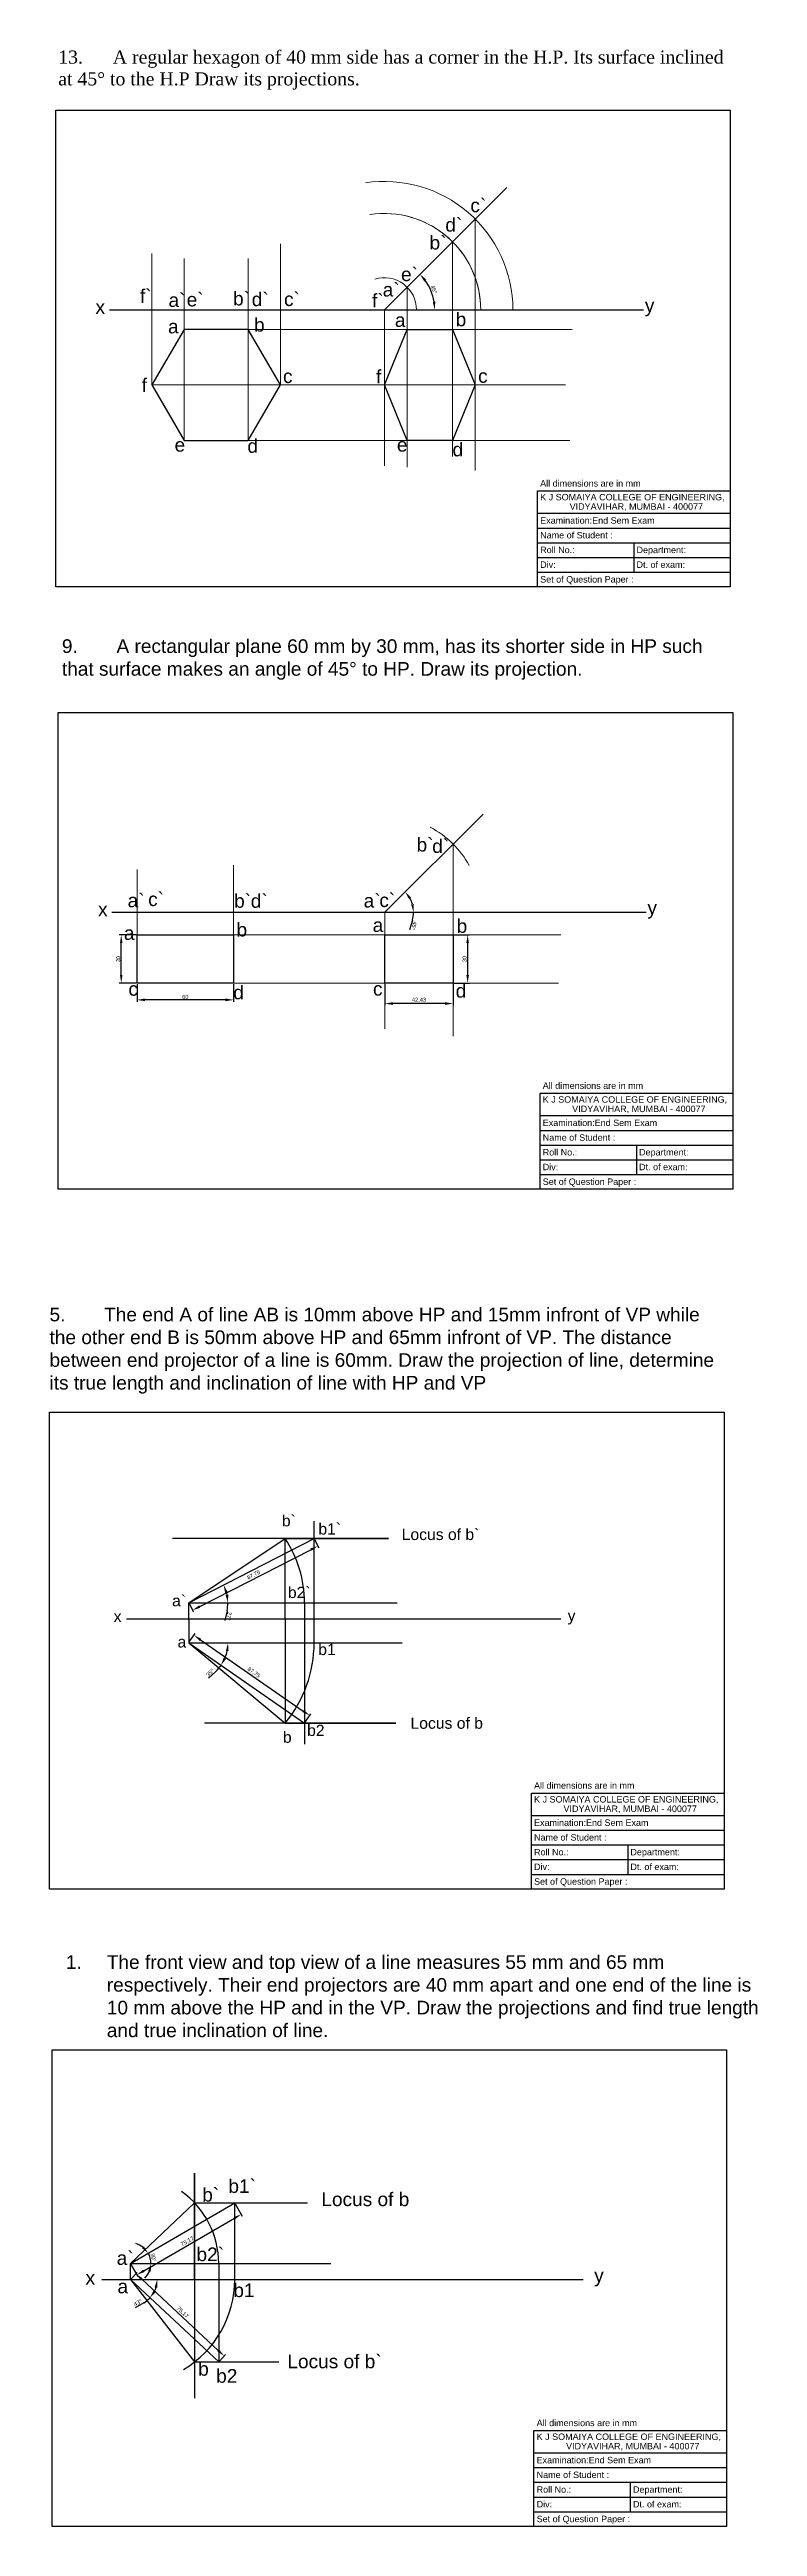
# Model space of a CAD drawing. Header units: millimetres. Extents: x 2669 to 4639, y 1870 to 5119.
# Drawn here: x 2669 to 3109, y 1870 to 3413 of the extents above; entities that cross this region are included whole.
import ezdxf

# ---------------------------------------------------------------- set-up
doc = ezdxf.new("R2010")
doc.units = ezdxf.units.MM
doc.styles.get("Standard").update_dxf_attribs({"font": 'arial.ttf'})
doc.dimstyles.new('ISO-25', dxfattribs={"dimtxt": 2.5, "dimasz": 5, "dimexe": 1.25, "dimexo": 0.625, "dimtad": 1, "dimtxsty": 'Standard', "dimcen": 2.5, "dimadec": 0, "dimazin": 0, "dimtfac": 1, "dimtmove": 0, "dimatfit": 3, "dimfxl": 1, "dimarcsym": 0})

msp = doc.modelspace()

# ---------------------------------------------------------------- texts
at = {"lineweight": 9}
for s, p in [('c`', (2930.62, 3311.943)), ('d`', (2914.997, 3299.835)), ('b`', (2905.176, 3288.698)), ('e`', (2887.404, 3268.995)), ('f`', (2724.826, 3255.384)), ('a`', (2742.643, 3252.89)), ('e`', (2753.952, 3253.235)), ('b`', (2782.83, 3253.845)), ('d`', (2794.475, 3253.404)), ('c`', (2814.581, 3253.473)), ('f`', (2869.303, 3252.581)), ('a`', (2875.989, 3259.429)), ('y', (3039.26, 3249.675)), ('x', (2697.174, 3248.602)), ('a', (2883.592, 3240.454)), ('b', (2921.438, 3240.896)), ('f', (2871.786, 3205.218)), ('c', (2935.419, 3205.64)), ('e', (2884.847, 3162.786)), ('d', (2919.494, 3159.832)), ('b`', (2897.098, 2913.641)), ('d`', (2906.849, 2912.739)), ('a`', (2717.17, 2878.893)), ('c`', (2729.97, 2879.664)), ('b`', (2783.513, 2878.592)), ('d`', (2793.862, 2878.589)), ('a`', (2864.139, 2878.752)), ('c`', (2873.952, 2879.034)), ('x', (2698.762, 2873.351)), ('a', (2869.747, 2863.544)), ('b', (2922.036, 2862.98)), ('y', (3040.848, 2874.424)), ('c', (2717.691, 2823.8)), ('d', (2782.955, 2821.605)), ('c', (2869.969, 2823.869)), ('d', (2921.464, 2822.621))]:
    msp.add_text(s, height=8.5, dxfattribs=at).set_placement(p)
at = {"lineweight": 30}
for s, p in [('a', (2742.314, 3236.446)), ('b', (2795.895, 3237.519)), ('c', (2813.933, 3205.503)), ('f', (2725.985, 3199.919)), ('e', (2746.416, 3162.75)), ('d', (2791.785, 3162.036)), ('a', (2714.867, 2858.607)), ('b', (2784.987, 2860.687))]:
    msp.add_text(s, height=8.5, dxfattribs=at).set_placement(p)
for s, height, p in [('All dimensions are in mm', 4.00791, (2974.073, 3141.025)), ('K J SOMAIYA COLLEGE OF ENGINEERING, ', 4.00791, (2974.073, 3132.418)), ('Examination:End Sem Exam ', 4.00791, (2974.073, 3117.869)), ('VIDYAVIHAR, MUMBAI - 400077', 4.00791, (2992.409, 3126.566)), ('Name of Student : ', 4.00791, (2974.073, 3108.702)), ('Roll No.: ', 4.0079, (2974.073, 3099.536)), ('Department: ', 4.00791, (3034.073, 3099.536)), ('Div: ', 4.0079, (2974.073, 3090.369)), ('Dt. of exam:', 4.00791, (3034.073, 3090.369)), ('Set of Question Paper : ', 4.00791, (2974.073, 3081.202)), ('All dimensions are in mm', 4.00791, (2975.661, 2765.774)), ('K J SOMAIYA COLLEGE OF ENGINEERING, ', 4.00791, (2975.661, 2757.166)), ('Examination:End Sem Exam ', 4.00791, (2975.661, 2742.617)), ('VIDYAVIHAR, MUMBAI - 400077', 4.00791, (2993.997, 2751.314)), ('Name of Student : ', 4.00791, (2975.661, 2733.451)), ('Roll No.: ', 4.0079, (2975.661, 2724.284)), ('Div: ', 4.0079, (2975.661, 2715.117)), ('Department: ', 4.00791, (3035.661, 2724.284)), ('Dt. of exam:', 4.00791, (3035.661, 2715.117)), ('Set of Question Paper : ', 4.00791, (2975.661, 2705.951)), ('b`', 7, (2813.247, 2493.224)), ('b1`', 7, (2835.977, 2488.158)), ('Locus of b`', 7, (2887.839, 2484.719)), ('b2`', 7, (2816.985, 2448.573)), ('x', 7, (2708.487, 2433.659)), ('a`', 7, (2744.867, 2443.439)), ('y', 7, (2991.175, 2434.191)), ('a', 7, (2748.27, 2417.774)), ('b1', 7, (2835.887, 2413.051)), ('b', 7, (2813.866, 2358.403)), ('b2', 7, (2828.938, 2362.652)), ('Locus of b', 7, (2893.323, 2367.142)), ('All dimensions are in mm', 4.00791, (2970.252, 2329.791)), ('K J SOMAIYA COLLEGE OF ENGINEERING, ', 4.00791, (2970.252, 2321.183)), ('VIDYAVIHAR, MUMBAI - 400077', 4.00791, (2988.588, 2315.331)), ('Examination:End Sem Exam ', 4.00791, (2970.252, 2306.634)), ('Name of Student : ', 4.00791, (2970.252, 2297.467)), ('Roll No.: ', 4.0079, (2970.252, 2288.301)), ('Department: ', 4.00791, (3030.252, 2288.301)), ('Set of Question Paper : ', 4.00791, (2970.252, 2269.967)), ('Div: ', 4.0079, (2970.252, 2279.134)), ('Dt. of exam:', 4.00791, (3030.252, 2279.134)), ('b1`', 8.5, (2779.934, 2078.008)), ('b`', 8.5, (2763.637, 2072.588)), ('Locus of b', 8.5, (2837.815, 2069.753)), ('a`', 8.5, (2710.345, 2033.153)), ('b2`', 8.5, (2760.06, 2035.465)), ('x', 8.5, (2690.994, 2020.893)), ('a', 8.5, (2710.859, 2015.463)), ('b1', 8.5, (2783.002, 2013.073)), ('y', 8.5, (3007.706, 2022.358)), ('Locus of b`', 8.5, (2816.652, 1968.739)), ('b', 8.5, (2761.12, 1964.11)), ('b2', 8.5, (2772.324, 1959.72)), ('All dimensions are in mm', 4.00791, (2971.859, 1932.695)), ('K J SOMAIYA COLLEGE OF ENGINEERING, ', 4.00791, (2971.859, 1924.087)), ('Examination:End Sem Exam ', 4.00791, (2971.859, 1909.539)), ('VIDYAVIHAR, MUMBAI - 400077', 4.00791, (2990.195, 1918.235)), ('Name of Student : ', 4.00791, (2971.859, 1900.372)), ('Roll No.: ', 4.0079, (2971.859, 1891.205)), ('Div: ', 4.0079, (2971.859, 1882.039)), ('Department: ', 4.00791, (3031.859, 1891.205)), ('Dt. of exam:', 4.00791, (3031.859, 1882.039)), ('Set of Question Paper : ', 4.00791, (2971.859, 1872.872))]:
    msp.add_text(s, height=height).set_placement(p)
at = {"lineweight": 9, "char_height": 8.5, "attachment_point": 1}
for s, width, insert in [('{\\fTimes New Roman|b0|i0|c0|p18;\\H0.95833x;13.^IA regular hexagon of 40 mm side has a corner in the H.P. Its surface inclined at 45° to the H.P Draw its projections. }', 418.66201, (2673.969, 3412.651)), ('9.^IA rectangular plane 60 mm by 30 mm, has its shorter side in HP such that surface makes an angle of 45° to HP. Draw its projection.', 416.54886, (2676.248, 3045.849))]:
    msp.add_mtext_dynamic_manual_height_columns(s, width=width, gutter_width=42.5, heights=[0], dxfattribs=dict(at, insert=insert))
at = {"char_height": 8.5, "attachment_point": 1}
for s, width, insert in [('5.^IThe end A of line AB is 10mm above HP and 15mm infront of VP while the other end B is 50mm above HP and 65mm infront of VP. The distance between end projector of a line is 60mm. Draw the projection of line, determine its true length and inclination of line with HP and VP', 420.68885, (2668.543, 2629.461)), ('\\pxi-3,l4,t4;1.^IThe front view and top view of a line measures 55 mm and 65 mm respectively. Their end projectors are 40 mm apart and one end of the line is 10 mm above the HP and in the VP. Draw the projections and find true length and true inclination of line.', 444.12082, (2670.226, 2226.026))]:
    msp.add_mtext_dynamic_manual_height_columns(s, width=width, gutter_width=42.5, heights=[0], dxfattribs=dict(at, insert=insert))

# ---------------------------------------------------------------- blocks, each defined once
blk = doc.blocks.new('*D1')
at = {"color": 0, "lineweight": -2, "transparency": 16777216}
for p, q in [((2784.2, 2071.2), (2788.6, 2063.6)), ((2727.3, 2029.5), (2783.7, 2062.2)), ((2719.2, 2033.4), (2723.6, 2025.9))]:
    blk.add_line(p, q, dxfattribs=at)
at = {"color": 0, "lineweight": 35, "transparency": 16777216}
for points in [[(2783.2, 2062.9), (2784.1, 2061.5), (2788, 2064.7)], [(2726.9, 2030.2), (2727.7, 2028.7), (2723, 2027)]]:
    blk.add_solid(points, dxfattribs=at)
at = {"layer": 'Defpoints', "color": 0, "lineweight": 35, "transparency": 16777216}
for p in [(2783.9, 2071.7), (2788, 2064.7), (2718.9, 2034)]:
    blk.add_point(p, dxfattribs=at)
at = {"color": 0, "transparency": 16777216, "insert": (2754.4, 2047.7), "char_height": 2.5, "attachment_point": 5, "rotation": 30.1462}
blk.add_mtext('75,17', dxfattribs=at)
blk = doc.blocks.new('*D2')
at = {"color": 0, "lineweight": -2, "transparency": 16777216}
for p, q in [((2719.3, 2024.4), (2723.2, 2028.5)), ((2726, 2024.2), (2773.6, 1979.8)), ((2774.3, 1973.2), (2778.2, 1977.3))]:
    blk.add_line(p, q, dxfattribs=at)
at = {"color": 0, "lineweight": 35, "transparency": 16777216}
for points in [[(2726.5, 2024.8), (2725.4, 2023.6), (2722.3, 2027.6)], [(2774.2, 1980.4), (2773.1, 1979.2), (2777.3, 1976.4)]]:
    blk.add_solid(points, dxfattribs=at)
at = {"layer": 'Defpoints', "color": 0, "lineweight": 35, "transparency": 16777216}
for p in [(2718.9, 2024), (2777.3, 1976.4), (2773.9, 1972.7)]:
    blk.add_point(p, dxfattribs=at)
at = {"color": 0, "transparency": 16777216, "insert": (2751.3, 2003.5), "char_height": 2.5, "attachment_point": 5, "rotation": 317.0299}
blk.add_mtext('75,17', dxfattribs=at)
blk = doc.blocks.new('*D3')
at = {"color": 0, "lineweight": -2, "transparency": 16777216}
for start, end in [(52.5935, 75.0408), (360, 30.1462), (315.1054, 337.5527)]:
    blk.add_arc((2718.9, 2034), 12.8, start, end, dxfattribs=at)
at = {"color": 0, "lineweight": 35, "transparency": 16777216}
for points in [[(2727.3, 2044.7), (2726.1, 2043.6), (2730, 2040.4)], [(2730, 2029.2), (2731.6, 2028.9), (2731.8, 2034)]]:
    blk.add_solid(points, dxfattribs=at)
at = {"layer": 'Defpoints', "color": 0, "lineweight": 35, "transparency": 16777216}
for p in [(2783.9, 2071.7), (2718.9, 2034), (2718.9, 2034), (2731.6, 2036.2), (2843.8, 2034)]:
    blk.add_point(p, dxfattribs=at)
at = {"color": 0, "transparency": 16777216, "insert": (2733.2, 2037.8), "char_height": 2.5, "attachment_point": 5, "rotation": 285.0731}
blk.add_mtext('30°', dxfattribs=at)
blk = doc.blocks.new('*D4')
at = {"color": 0, "lineweight": -2, "transparency": 16777216}
blk.add_line((2727.2, 2009.5), (2721.8, 2006.4), dxfattribs=at)
for start, end in [(299.7945, 317.0299), (334.2652, 342.7647)]:
    blk.add_arc((2718.9, 2024), 16.7, start, end, dxfattribs=at)
at = {"color": 0, "lineweight": 35, "transparency": 16777216}
for points in [[(2734, 2019.1), (2735.7, 2018.9), (2735.6, 2024)], [(2734.6, 2016.2), (2733.3, 2017.2), (2731.1, 2012.6)]]:
    blk.add_solid(points, dxfattribs=at)
at = {"layer": 'Defpoints', "color": 0, "lineweight": 35, "transparency": 16777216}
for p in [(2701.2, 2024), (2718.9, 2024), (2758.9, 2024), (2735.1, 2019.8), (2773.9, 1972.7)]:
    blk.add_point(p, dxfattribs=at)
at = {"color": 0, "transparency": 16777216, "insert": (2723.6, 2009.6), "char_height": 2.5, "attachment_point": 5, "rotation": 29.7945}
blk.add_mtext('43°', dxfattribs=at)
blk = doc.blocks.new('*D13')
at = {"color": 0, "lineweight": -2, "transparency": 16777216}
for p, q in [((2833.6, 2485.1), (2836.3, 2479.9)), ((2762.1, 2443.3), (2831.3, 2478.7)), ((2755.5, 2445.1), (2758.2, 2439.9))]:
    blk.add_line(p, q, dxfattribs=at)
at = {"color": 0, "lineweight": 35, "transparency": 16777216}
for points in [[(2830.9, 2479.4), (2831.6, 2478), (2835.7, 2481)], [(2761.7, 2444), (2762.4, 2442.5), (2757.6, 2441)]]:
    blk.add_solid(points, dxfattribs=at)
at = {"layer": 'Defpoints', "color": 0, "lineweight": 35, "transparency": 16777216}
for p in [(2833.3, 2485.6), (2835.7, 2481), (2755.2, 2445.6)]:
    blk.add_point(p, dxfattribs=at)
at = {"color": 0, "transparency": 16777216, "insert": (2795.7, 2462.9), "char_height": 2.5, "attachment_point": 5, "rotation": 27.1191}
blk.add_mtext('87,75', dxfattribs=at)
blk = doc.blocks.new('*D14')
at = {"color": 0, "lineweight": -2, "transparency": 16777216}
for p, q in [((2755.6, 2421.2), (2759.2, 2426.4)), ((2762.6, 2422.5), (2826.5, 2378.2)), ((2827.7, 2371.2), (2831.3, 2376.4))]:
    blk.add_line(p, q, dxfattribs=at)
at = {"color": 0, "lineweight": 35, "transparency": 16777216}
for points in [[(2763.1, 2423.2), (2762.1, 2421.8), (2758.5, 2425.4)], [(2827, 2378.9), (2826, 2377.5), (2830.6, 2375.4)]]:
    blk.add_solid(points, dxfattribs=at)
at = {"layer": 'Defpoints', "color": 0, "lineweight": 35, "transparency": 16777216}
for p in [(2755.2, 2420.6), (2827.3, 2370.6), (2830.6, 2375.4)]:
    blk.add_point(p, dxfattribs=at)
at = {"color": 0, "transparency": 16777216, "insert": (2795.7, 2402.1), "char_height": 2.5, "attachment_point": 5, "rotation": 325.2635}
blk.add_mtext('87,75', dxfattribs=at)
blk = doc.blocks.new('*D15')
at = {"color": 0, "lineweight": -2, "transparency": 16777216}
blk.add_line((2779.1, 2440.7), (2777.8, 2434.6), dxfattribs=at)
for start, end in [(11.7791, 15.34), (348.2209, 360)]:
    blk.add_arc((2755.2, 2445.6), 24.4, start, end, dxfattribs=at)
at = {"color": 0, "lineweight": 35, "transparency": 16777216}
for points in [[(2777.9, 2451.8), (2779.5, 2452.4), (2776.9, 2456.8)], [(2779.9, 2450.7), (2778.2, 2450.5), (2779.6, 2445.6)]]:
    blk.add_solid(points, dxfattribs=at)
at = {"layer": 'Defpoints', "color": 0, "lineweight": 35, "transparency": 16777216}
for p in [(2833.3, 2485.6), (2755.2, 2445.6), (2755.2, 2445.6), (2778.4, 2453.2), (2885.1, 2445.6)]:
    blk.add_point(p, dxfattribs=at)
at = {"color": 0, "transparency": 16777216, "insert": (2780.3, 2437.3), "char_height": 2.5, "attachment_point": 5, "rotation": 258.2209}
blk.add_mtext('27°', dxfattribs=at)
blk = doc.blocks.new('*D16')
at = {"color": 0, "lineweight": -2, "transparency": 16777216}
blk.add_line((2772.1, 2402.9), (2767.6, 2398.6), dxfattribs=at)
for start, end in [(336.9744, 348.2891), (313.5526, 325.2635)]:
    blk.add_arc((2755.2, 2420.6), 24.5, start, end, dxfattribs=at)
at = {"color": 0, "lineweight": 35, "transparency": 16777216}
for points in [[(2778.5, 2410.7), (2777, 2411.5), (2775.3, 2406.7)], [(2778.4, 2415.8), (2780, 2415.6), (2779.7, 2420.6)]]:
    blk.add_solid(points, dxfattribs=at)
at = {"layer": 'Defpoints', "color": 0, "lineweight": 35, "transparency": 16777216}
for p in [(2755.2, 2420.6), (2755.2, 2420.6), (2779.2, 2415.7), (2888.1, 2420.6), (2827.3, 2370.6)]:
    blk.add_point(p, dxfattribs=at)
at = {"color": 0, "transparency": 16777216, "insert": (2768.6, 2402.1), "char_height": 2.5, "attachment_point": 5, "rotation": 43.5526}
blk.add_mtext('35°', dxfattribs=at)
blk = doc.blocks.new('*D23')
at = {"color": 0, "lineweight": -2, "transparency": 16777216}
for p, q in [((2877.4, 2831.1), (2877.4, 2817.7)), ((2919.8, 2831.1), (2919.8, 2817.7)), ((2914.8, 2818.9), (2882.4, 2818.9))]:
    blk.add_line(p, q, dxfattribs=at)
at = {"color": 0, "lineweight": 35, "transparency": 16777216}
for points in [[(2882.4, 2819.8), (2882.4, 2818.1), (2877.4, 2818.9)], [(2914.8, 2819.8), (2914.8, 2818.1), (2919.8, 2818.9)]]:
    blk.add_solid(points, dxfattribs=at)
at = {"layer": 'Defpoints', "color": 0, "lineweight": 35, "transparency": 16777216}
for p in [(2877.4, 2831.7), (2919.8, 2831.7), (2877.4, 2818.9)]:
    blk.add_point(p, dxfattribs=at)
at = {"color": 0, "lineweight": 9, "transparency": 16777216, "insert": (2898.6, 2821.1), "char_height": 2.5, "attachment_point": 5}
blk.add_mtext('42,43', dxfattribs=at)
blk = doc.blocks.new('*D24')
at = {"color": 0, "lineweight": -2, "transparency": 16777216}
for p, q in [((2920.5, 2861.7), (2930.1, 2861.7)), ((2928.9, 2856.7), (2928.9, 2836.7)), ((2920.5, 2831.7), (2930.1, 2831.7))]:
    blk.add_line(p, q, dxfattribs=at)
at = {"color": 0, "lineweight": 35, "transparency": 16777216}
for points in [[(2928.1, 2856.7), (2929.7, 2856.7), (2928.9, 2861.7)], [(2928.1, 2836.7), (2929.7, 2836.7), (2928.9, 2831.7)]]:
    blk.add_solid(points, dxfattribs=at)
at = {"layer": 'Defpoints', "color": 0, "lineweight": 35, "transparency": 16777216}
for p in [(2919.8, 2861.7), (2919.8, 2831.7), (2928.9, 2831.7)]:
    blk.add_point(p, dxfattribs=at)
at = {"color": 0, "lineweight": 9, "transparency": 16777216, "insert": (2927, 2846.7), "char_height": 2.5, "attachment_point": 5, "rotation": 90}
blk.add_mtext('30', dxfattribs=at)
blk = doc.blocks.new('*D25')
at = {"color": 0, "lineweight": -2, "transparency": 16777216}
for p, q in [((2723.1, 2831.1), (2723.1, 2820)), ((2783.1, 2831.1), (2783.1, 2820)), ((2778.1, 2821.2), (2728.1, 2821.2))]:
    blk.add_line(p, q, dxfattribs=at)
at = {"color": 0, "lineweight": 35, "transparency": 16777216}
for points in [[(2728.1, 2822.1), (2728.1, 2820.4), (2723.1, 2821.2)], [(2778.1, 2822.1), (2778.1, 2820.4), (2783.1, 2821.2)]]:
    blk.add_solid(points, dxfattribs=at)
at = {"layer": 'Defpoints', "color": 0, "lineweight": 35, "transparency": 16777216}
for p in [(2723.1, 2831.7), (2783.1, 2831.7), (2723.1, 2821.2)]:
    blk.add_point(p, dxfattribs=at)
at = {"color": 0, "lineweight": 9, "transparency": 16777216, "insert": (2753.1, 2823.1), "char_height": 2.5, "attachment_point": 5}
blk.add_mtext('60', dxfattribs=at)
blk = doc.blocks.new('*D26')
at = {"color": 0, "lineweight": -2, "transparency": 16777216}
for p, q in [((2722.5, 2861.7), (2711.9, 2861.7)), ((2713.2, 2836.7), (2713.2, 2856.7)), ((2722.5, 2831.7), (2711.9, 2831.7))]:
    blk.add_line(p, q, dxfattribs=at)
at = {"color": 0, "lineweight": 35, "transparency": 16777216}
for points in [[(2712.4, 2856.7), (2714, 2856.7), (2713.2, 2861.7)], [(2712.4, 2836.7), (2714, 2836.7), (2713.2, 2831.7)]]:
    blk.add_solid(points, dxfattribs=at)
at = {"layer": 'Defpoints', "color": 0, "lineweight": 35, "transparency": 16777216}
for p in [(2713.2, 2861.7), (2723.1, 2861.7), (2723.1, 2831.7)]:
    blk.add_point(p, dxfattribs=at)
at = {"color": 0, "lineweight": 9, "transparency": 16777216, "insert": (2711.3, 2846.7), "char_height": 2.5, "attachment_point": 5, "rotation": 90}
blk.add_mtext('30', dxfattribs=at)
blk = doc.blocks.new('*D27')
at = {"color": 0, "lineweight": -2, "transparency": 16777216}
blk.add_line((2894.5, 2870.9), (2892.8, 2864.9), dxfattribs=at)
for start, end in [(16.1354, 28.8646), (343.8646, 0)]:
    blk.add_arc((2877.4, 2875.9), 17.8, start, end, dxfattribs=at)
at = {"color": 0, "lineweight": 35, "transparency": 16777216}
for points in [[(2892.4, 2884), (2893.7, 2885), (2890, 2888.5)], [(2895.4, 2880.9), (2893.7, 2880.7), (2895.2, 2875.9)]]:
    blk.add_solid(points, dxfattribs=at)
at = {"layer": 'Defpoints', "color": 0, "lineweight": 35, "transparency": 16777216}
for p in [(2938.5, 2936.9), (2707.4, 2875.9), (2877.4, 2875.9), (2892.8, 2884.8), (3040, 2875.9)]:
    blk.add_point(p, dxfattribs=at)
at = {"color": 0, "lineweight": 9, "transparency": 16777216, "insert": (2895.5, 2867.4), "char_height": 2.5, "attachment_point": 5, "rotation": 253.8646}
blk.add_mtext('45°', dxfattribs=at)
blk = doc.blocks.new('*D40')
at = {"color": 0, "lineweight": -2, "transparency": 16777216}
blk.add_arc((2877.1, 3251.1), 31.3, 9.1571, 35.8429, dxfattribs=at)
at = {"color": 0, "lineweight": 35, "transparency": 16777216}
for points in [[(2901.8, 3268.9), (2903.1, 3270), (2899.2, 3273.3)], [(2908.8, 3256.2), (2907.2, 3256), (2908.4, 3251.1)]]:
    blk.add_solid(points, dxfattribs=at)
at = {"layer": 'Defpoints', "color": 0, "lineweight": 35, "transparency": 16777216}
for p in [(2953.2, 3327.2), (2907.3, 3259.2), (2705.8, 3251.1), (2877.1, 3251.1), (3038.4, 3251.1)]:
    blk.add_point(p, dxfattribs=at)
at = {"color": 0, "lineweight": 9, "transparency": 16777216, "insert": (2907.8, 3263.8), "char_height": 2.5, "attachment_point": 5, "rotation": 292.5}
blk.add_mtext('45°', dxfattribs=at)

# ---------------------------------------------------------------- dimensions: what is measured, and where the dimension line sits
at = {"lineweight": 9}
for base, line1, line2, picture, middle in [((2907.319, 3259.215), ((2705.828, 3251.11), (3038.414, 3251.11)), ((2877.068, 3251.11), (2953.208, 3327.249)), '*D40', (2907.754, 3263.82)), ((2892.843, 2884.765), ((2707.416, 2875.858), (3040.002, 2875.858)), ((2877.416, 2875.858), (2938.488, 2936.93)), '*D27', (2895.48, 2867.376))]:
    dim = msp.add_angular_dim_2l(base=base, line1=line1, line2=line2, dimstyle='ISO-25', dxfattribs=at)
    dim.commit()
    dim.dimension.update_dxf_attribs({"geometry": picture, "text_midpoint": middle})
for base, p1, p2, picture, middle in [((2713.19, 2861.719), (2723.089, 2831.719), (2723.089, 2861.719), '*D26', (2711.288, 2846.719)), ((2928.888, 2831.719), (2919.843, 2861.719), (2919.843, 2831.719), '*D24', (2926.985, 2846.719))]:
    dim = msp.add_linear_dim(base=base, p1=p1, p2=p2, angle=90, dimstyle='ISO-25', dxfattribs=at)
    dim.commit()
    dim.dimension.update_dxf_attribs({"geometry": picture, "text_midpoint": middle})
for base, p1, p2, picture, middle in [((2723.089, 2821.245), (2783.089, 2831.719), (2723.089, 2831.719), '*D25', (2753.089, 2823.146)), ((2877.416, 2818.937), (2919.843, 2831.719), (2877.416, 2831.719), '*D23', (2898.629, 2821.065))]:
    dim = msp.add_linear_dim(base=base, p1=p1, p2=p2, dimstyle='ISO-25', dxfattribs=at)
    dim.commit()
    dim.dimension.update_dxf_attribs({"geometry": picture, "text_midpoint": middle})
for p1, p2, distance, picture, middle in [((2755.211, 2445.646), (2833.313, 2485.646), -5.25, '*D13', (2795.685, 2462.866)), ((2755.211, 2420.646), (2827.322, 2370.646), 5.735, '*D14', (2795.746, 2402.107)), ((2718.921, 2033.962), (2783.921, 2071.711), -8.098, '*D1', (2754.419, 2047.674)), ((2718.921, 2023.962), (2773.921, 1972.727), 4.959, '*D2', (2751.251, 2003.53))]:
    dim = msp.add_aligned_dim(p1=p1, p2=p2, distance=distance, dimstyle='ISO-25')
    dim.commit()
    dim.dimension.update_dxf_attribs({"geometry": picture, "text_midpoint": middle})
for base, line1, line2, picture, middle in [((2778.371, 2453.207), ((2755.211, 2445.646), (2885.122, 2445.646)), ((2755.211, 2445.646), (2833.313, 2485.646)), '*D15', (2780.269, 2437.255)), ((2779.217, 2415.727), ((2755.211, 2420.646), (2827.322, 2370.646)), ((2755.211, 2420.646), (2888.089, 2420.646)), '*D16', (2768.555, 2402.145)), ((2731.568, 2036.203), ((2718.921, 2033.962), (2843.796, 2033.962)), ((2718.921, 2033.962), (2783.921, 2071.711)), '*D3', (2733.16, 2037.797)), ((2735.086, 2019.834), ((2701.188, 2023.962), (2758.921, 2023.962)), ((2718.921, 2023.962), (2773.921, 1972.727)), '*D4', (2723.552, 2009.58))]:
    dim = msp.add_angular_dim_2l(base=base, line1=line1, line2=line2, dimstyle='ISO-25')
    dim.commit()
    dim.dimension.update_dxf_attribs({"geometry": picture, "text_midpoint": middle})

# ---------------------------------------------------------------- linework, layer by layer
for p, q in [((2672.395, 3375.52), (3092.395, 3375.52)), ((2672.395, 3078.52), (2672.395, 3375.52)), ((3092.395, 3375.52), (3092.395, 3078.52)), ((2972.395, 3138.343), (3092.395, 3138.343)), ((2972.395, 3078.52), (2972.395, 3138.343)), ((3092.395, 3133.52), (3092.395, 3078.52)), ((2972.395, 3124.353), (3092.395, 3124.353)), ((2972.395, 3115.186), (3092.395, 3115.186)), ((2972.395, 3106.02), (3092.395, 3106.02)), ((3032.395, 3106.02), (3032.395, 3087.686)), ((2972.395, 3096.853), (3092.395, 3096.853)), ((2972.395, 3087.686), (3092.395, 3087.686)), ((3092.395, 3078.52), (2672.395, 3078.52)), ((3092.395, 3078.52), (2972.395, 3078.52)), ((2673.983, 3000.268), (3093.983, 3000.268)), ((2673.983, 2703.268), (2673.983, 3000.268)), ((3093.983, 3000.268), (3093.983, 2703.268)), ((2973.983, 2763.091), (3093.983, 2763.091)), ((2973.983, 2703.268), (2973.983, 2763.091)), ((2973.983, 2749.102), (3093.983, 2749.102)), ((3093.983, 2758.268), (3093.983, 2703.268)), ((2973.983, 2739.935), (3093.983, 2739.935)), ((2973.983, 2730.768), (3093.983, 2730.768)), ((2973.983, 2721.602), (3093.983, 2721.602)), ((3033.983, 2730.768), (3033.983, 2712.435)), ((3093.983, 2703.268), (2673.983, 2703.268)), ((2973.983, 2712.435), (3093.983, 2712.435)), ((3093.983, 2703.268), (2973.983, 2703.268)), ((2668.574, 2564.285), (3088.574, 2564.285)), ((2668.574, 2267.285), (2668.574, 2564.285)), ((3088.574, 2564.285), (3088.574, 2267.285)), ((2879.684, 2485.646), (2745.209, 2485.646)), ((2755.211, 2445.646), (2815.211, 2485.646)), ((2815.211, 2435.646), (2815.211, 2485.646)), ((2815.211, 2485.646), (2879.684, 2485.646)), ((2833.313, 2420.646), (2833.313, 2496.389)), ((2755.211, 2435.646), (2755.211, 2445.646)), ((2755.211, 2445.646), (2885.122, 2445.646)), ((2827.322, 2445.646), (2827.322, 2357.551)), ((2716.559, 2435.646), (2716.559, 2435.646)), ((2716.559, 2435.646), (2716.559, 2435.646)), ((2755.211, 2435.646), (2755.211, 2420.646)), ((2815.211, 2435.646), (2815.211, 2370.646)), ((2755.211, 2420.646), (2815.211, 2370.646)), ((2755.211, 2420.646), (2888.089, 2420.646)), ((2884.133, 2370.646), (2764.984, 2370.646)), ((2815.211, 2370.646), (2884.133, 2370.646)), ((2968.574, 2327.108), (3088.574, 2327.108)), ((2968.574, 2267.285), (2968.574, 2327.108)), ((3088.574, 2322.285), (3088.574, 2267.285)), ((2968.574, 2313.118), (3088.574, 2313.118)), ((2968.574, 2303.952), (3088.574, 2303.952)), ((2968.574, 2294.785), (3088.574, 2294.785)), ((2968.574, 2285.618), (3088.574, 2285.618)), ((3028.574, 2294.785), (3028.574, 2276.452)), ((2968.574, 2276.452), (3088.574, 2276.452)), ((3088.574, 2267.285), (2668.574, 2267.285)), ((3088.574, 2267.285), (2968.574, 2267.285)), ((2670.181, 2167.189), (3090.181, 2167.189)), ((2670.181, 1870.189), (2670.181, 2167.189)), ((3090.181, 2167.189), (3090.181, 1870.189)), ((2758.921, 2023.962), (2758.921, 2090.254)), ((2758.921, 2090.254), (2758.921, 1950.171)), ((2718.921, 2033.962), (2758.921, 2071.711)), ((2758.921, 2071.711), (2829.196, 2071.711)), ((2783.921, 2023.962), (2783.921, 2071.711)), ((2701.188, 2023.962), (2758.921, 2023.962)), ((2718.921, 2023.962), (2718.921, 2033.962)), ((2718.921, 2033.962), (2843.796, 2033.962)), ((2718.921, 2023.962), (2758.921, 1972.727)), ((2773.921, 2033.962), (2773.921, 1972.727)), ((2758.921, 1972.727), (2811.278, 1972.727)), ((2970.181, 1930.013), (3090.181, 1930.013)), ((2970.181, 1870.189), (2970.181, 1930.013)), ((2970.181, 1916.023), (3090.181, 1916.023)), ((3090.181, 1925.189), (3090.181, 1870.189)), ((2970.181, 1906.856), (3090.181, 1906.856)), ((2970.181, 1897.689), (3090.181, 1897.689)), ((2970.181, 1888.523), (3090.181, 1888.523)), ((3030.181, 1897.689), (3030.181, 1879.356)), ((3090.181, 1870.189), (2670.181, 1870.189)), ((2970.181, 1879.356), (3090.181, 1879.356)), ((3090.181, 1870.189), (2970.181, 1870.189))]:
    msp.add_line(p, q)
at = {"lineweight": 30}
for p, q in [((2877.068, 3251.11), (2953.208, 3327.249)), ((2705.828, 3251.11), (3038.414, 3251.11)), ((2732.322, 3251.11), (2812.322, 3251.11)), ((2877.068, 3204.306), (2891.21, 3238.947)), ((2891.21, 3238.947), (2919.494, 3238.947)), ((2919.494, 3238.947), (2933.637, 3204.306)), ((2812.322, 3204.306), (2812.322, 3204.306)), ((2891.21, 3169.665), (2877.068, 3204.306)), ((2933.637, 3204.306), (2919.494, 3169.665)), ((2919.494, 3169.665), (2891.21, 3169.665)), ((2877.416, 2875.858), (2938.488, 2936.93)), ((2707.416, 2875.858), (3040.002, 2875.858)), ((2723.089, 2875.858), (2783.089, 2875.858)), ((2723.089, 2861.719), (2783.089, 2861.719)), ((2723.089, 2831.719), (2723.089, 2861.719)), ((2783.089, 2861.719), (2783.089, 2831.719)), ((2877.416, 2861.719), (2919.843, 2861.719)), ((2877.416, 2831.719), (2877.416, 2861.719)), ((2919.843, 2861.719), (2919.843, 2831.719)), ((2783.089, 2831.719), (2723.089, 2831.719)), ((2919.843, 2831.719), (2877.416, 2831.719)), ((2755.211, 2445.646), (2833.313, 2485.646)), ((2716.559, 2435.646), (2986.841, 2435.646)), ((2755.211, 2420.646), (2827.322, 2370.646)), ((2718.921, 2033.962), (2783.921, 2071.711)), ((2718.921, 2023.962), (3000.84, 2023.962)), ((2718.921, 2023.962), (2773.921, 1972.727))]:
    msp.add_line(p, q, dxfattribs=at)
at = {"lineweight": 9}
for p, q in [((2933.637, 3307.678), (2933.637, 3150.975)), ((2812.322, 3204.306), (2812.322, 3292.184)), ((2919.494, 3293.536), (2919.494, 3159.832)), ((2732.322, 3204.306), (2732.322, 3286.244)), ((2752.322, 3169.665), (2752.322, 3283.118)), ((2792.322, 3169.665), (2792.322, 3283.118)), ((2891.21, 3265.252), (2891.21, 3153.145)), ((2705.828, 3251.11), (2729.697, 3251.11)), ((2812.322, 3251.11), (2877.068, 3251.11)), ((2877.068, 3251.11), (2877.068, 3153.927)), ((2792.322, 3238.947), (2994.091, 3238.947)), ((2732.322, 3204.306), (2989.84, 3204.306)), ((2792.322, 3169.665), (2992.573, 3169.665)), ((2919.843, 2918.285), (2919.843, 2798.655)), ((2723.089, 2861.719), (2723.089, 2902.37)), ((2783.089, 2861.719), (2783.089, 2905.243)), ((2877.416, 2875.858), (2877.416, 2803.122)), ((2783.089, 2861.719), (2986.828, 2861.719)), ((2783.089, 2831.719), (2985.551, 2831.719))]:
    msp.add_line(p, q, dxfattribs=at)
at = {"lineweight": 30}
msp.add_lwpolyline([(2752.322, 3169.665), (2792.322, 3169.665), (2812.322, 3204.306), (2792.322, 3238.947), (2752.322, 3238.947), (2732.322, 3204.306)], close=True, dxfattribs=at)
at = {"lineweight": 9}
for centre, radius, start, end in [((2877.068, 3251.11), 80, 0, 98.508217), ((2877.068, 3251.11), 60, 0, 98.595373), ((2877.068, 3251.11), 60, 0, 91.562437), ((2877.068, 3251.11), 20, 0, 107.461267), ((2877.416, 2875.858), 60, 29.004987, 61.932534)]:
    msp.add_arc(centre, radius, start, end, dxfattribs=at)
for centre, radius, start, end in [((2755.211, 2445.646), 72.111, 0, 33.690068), ((2755.211, 2420.646), 78.102, 320.194429, 0), ((2718.921, 2033.962), 55, 360, 54.603035), ((2718.921, 2023.962), 65, 300.646318, 360)]:
    msp.add_arc(centre, radius, start, end)

msp.set_redraw_order([(e.dxf.handle, doc.entitydb.next_handle()) for e in msp.query("TEXT MTEXT ATTDEF DIMENSION ARC_DIMENSION")])  # texts and dimensions are drawn at this point

doc.saveas('drawing.dxf')
